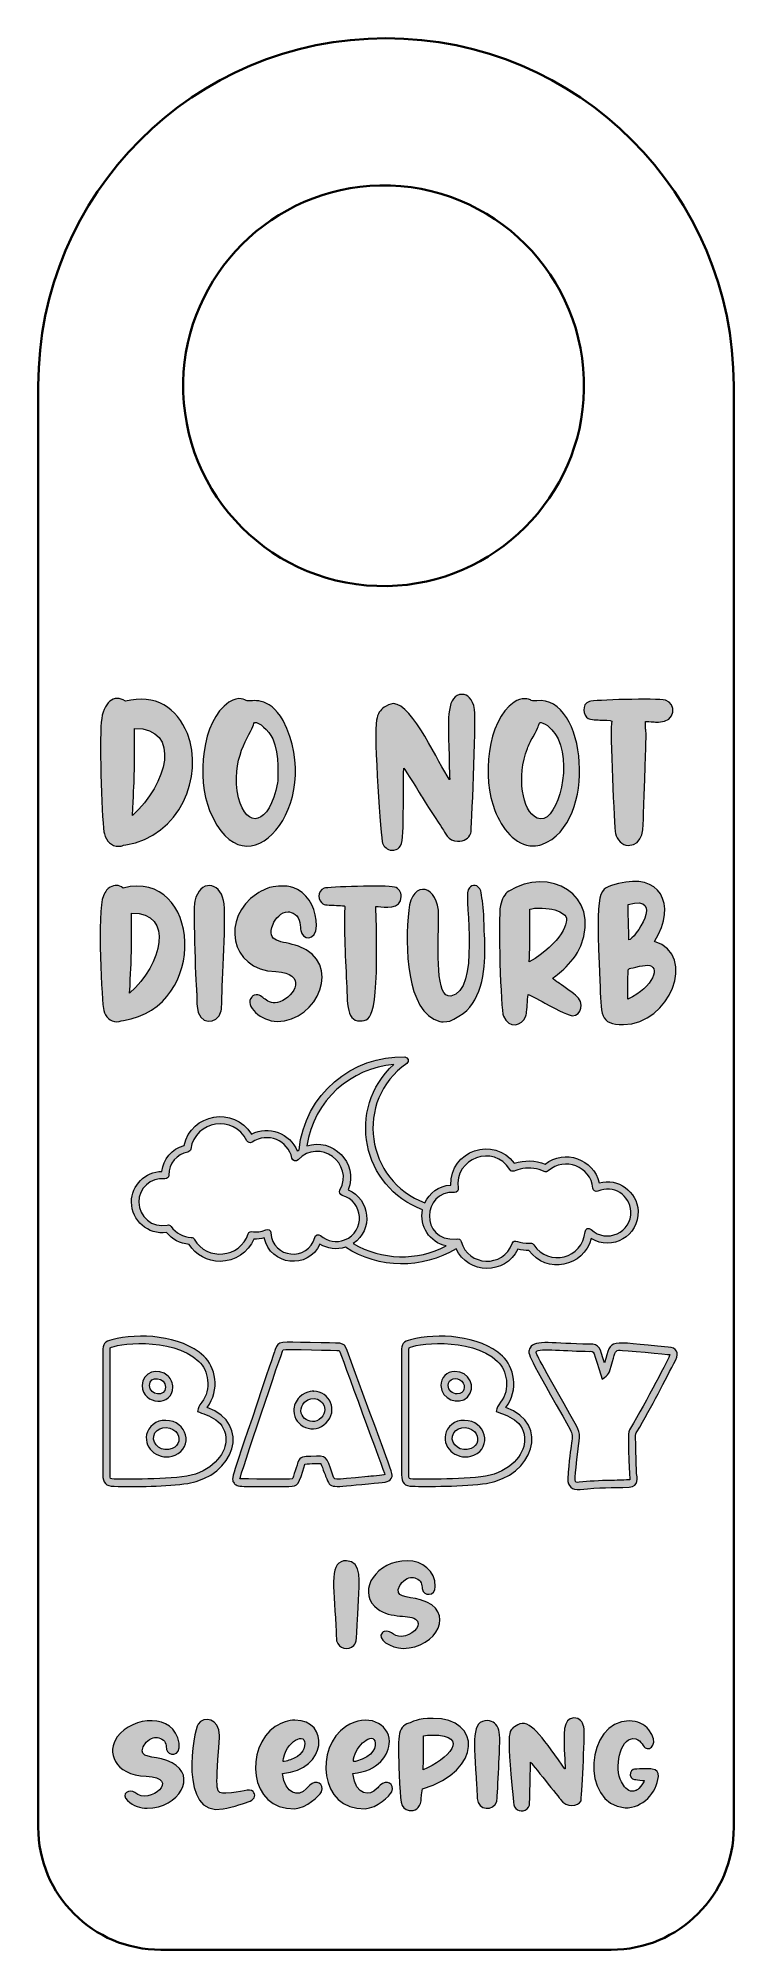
# Model space of a CAD drawing. Header units: inches. Extents: x 36 to 324, y 36 to 828.
import ezdxf

# ---------------------------------------------------------------- set-up
doc = ezdxf.new("R2010")
doc.units = ezdxf.units.IN
doc.header["$MEASUREMENT"] = 0
doc.layers.add('_U+0421_U+043B_U+043E_U+0439 1', color=7, linetype='Continuous')

msp = doc.modelspace()

# ---------------------------------------------------------------- hatches: boundary and pattern name
at = {"layer": '_U+0421_U+043B_U+043E_U+0439 1', "true_color": 0xffffff}
h = msp.add_hatch(color=7, dxfattribs=at)
h.dxf.hatch_style = 2
edge = h.paths.add_edge_path()
edge.add_spline(control_points=[(63.12, 425.2), (62.38, 427.32), (60.26, 466.33), (62.99, 472.68), (63.79, 474.58), (64.71, 475.78), (65.73, 476.27), (67.84, 477.3), (69.1, 477.34), (71.14, 475.9), (103.05, 484.18), (107.37, 426.61), (71.24, 421.03), (69.65, 420.85), (70.25, 420.5), (68.6, 420.5), (65.76, 420.5), (63.92, 422.44), (63.12, 425.2)], knot_values=[0, 0, 0, 0, 1, 1, 1, 2, 2, 2, 3, 3, 3, 4, 4, 4, 5, 5, 5, 6, 6, 6, 6], degree=3, periodic=1)
edge = h.paths.add_edge_path()
edge.add_spline(control_points=[(74.64, 465.55), (74.64, 448.59), (74.7, 449.81), (73.85, 432.3), (87.29, 444.32), (92.53, 465.55), (74.64, 465.55)], knot_values=[0, 0, 0, 0, 1, 1, 1, 2, 2, 2, 2], degree=3, periodic=1)
edge = h.paths.add_edge_path()
edge.add_spline(control_points=[(101.75, 426.93), (101.73, 427.29), (101.63, 432.34), (101.63, 432.34), (101.37, 432.5), (99.98, 466.91), (100.85, 470.46), (102.95, 479.61), (111.09, 478.49), (112.72, 470.7), (114.05, 464.59), (112.01, 436.74), (112.01, 428.99), (112.01, 427.21), (111.9, 425.87), (111.7, 424.99), (110.28, 418.98), (102.14, 418.87), (101.75, 426.93)], knot_values=[0, 0, 0, 0, 1, 1, 1, 2, 2, 2, 3, 3, 3, 4, 4, 4, 5, 5, 5, 6, 6, 6, 6], degree=3, periodic=1)
edge = h.paths.add_edge_path()
edge.add_spline(control_points=[(124.4, 430.75), (124.71, 431.09), (125.04, 431.33), (125.36, 431.47), (127.77, 432.18), (128.7, 430.61), (129.9, 429.82), (131.46, 428.79), (133.31, 427.68), (136.09, 428.79), (142.41, 431.12), (147.46, 440.52), (134.43, 441.29), (114.74, 441.92), (112.09, 464.07), (126.37, 473.39), (129.11, 475.17), (131.42, 476.19), (133.29, 476.42), (135.98, 476.76), (139.38, 477.32), (143.37, 475.28), (148.63, 472.4), (151.2, 466.39), (151.2, 460.27), (151.14, 453.61), (145.08, 454.36), (144.69, 458.37), (144.59, 459.37), (144.61, 463.66), (142.37, 464.99), (141.14, 465.72), (140.16, 466.08), (139.42, 466.08), (136.67, 466.08), (134.08, 463.09), (133.21, 460.89), (130.06, 452.93), (136.69, 454.31), (143.76, 451.75), (162.17, 445.06), (151.97, 420.66), (134.89, 420.66), (128.63, 420.66), (121.01, 427.04), (124.4, 430.75)], knot_values=[0, 0, 0, 0, 1, 1, 1, 2, 2, 2, 3, 3, 3, 4, 4, 4, 5, 5, 5, 6, 6, 6, 7, 7, 7, 8, 8, 8, 9, 9, 9, 10, 10, 10, 11, 11, 11, 12, 12, 12, 13, 13, 13, 14, 14, 14, 15, 15, 15, 15], degree=3, periodic=1)
edge = h.paths.add_edge_path()
edge.add_spline(control_points=[(163.47, 441.12), (162.74, 452.7), (162.61, 467.27), (163.01, 468.27), (163.01, 468.27), (162.98, 468.31), (162.98, 468.31), (162.98, 468.55), (160.95, 468.63), (160.69, 468.64), (157.61, 468.83), (154.92, 468.76), (153.89, 469.34), (151.99, 470.43), (151.26, 474.67), (154.4, 475.86), (155.92, 476.32), (179.94, 477.17), (183.5, 476.31), (185.41, 475.77), (186.3, 474.26), (186.3, 472.39), (186.3, 466.8), (179.12, 468.02), (176.81, 468.19), (176.7, 468.19), (175.9, 468.27), (175.83, 468.19), (175.83, 468.16), (175.84, 467.95), (175.85, 467.55), (177.07, 422.1), (174.02, 420.83), (169.24, 420.83), (163.13, 420.83), (164.1, 429.1), (163.47, 441.12)], knot_values=[0, 0, 0, 0, 1, 1, 1, 2, 2, 2, 3, 3, 3, 4, 4, 4, 5, 5, 5, 6, 6, 6, 7, 7, 7, 8, 8, 8, 9, 9, 9, 10, 10, 10, 11, 11, 11, 12, 12, 12, 12], degree=3, periodic=1)
edge = h.paths.add_edge_path()
edge.add_spline(control_points=[(202.31, 420.58), (188.07, 424.56), (187.93, 451.99), (189.39, 466.7), (190.85, 479.86), (201.94, 477.13), (201.77, 464.47), (201.58, 449.57), (200.45, 430.14), (206.81, 431.14), (219.21, 432.99), (212.39, 471.11), (214.02, 475.1), (214.44, 476.12), (216.3, 478.22), (218.36, 476.19), (219.2, 475.34), (219.39, 474.29), (219.59, 472.99), (220, 470.3), (220.58, 465.3), (220.58, 462.5), (220.58, 455.51), (222.34, 443.9), (218.4, 433.2), (216.53, 427.91), (213.93, 424.7), (208.09, 421.57), (207.09, 421.03), (206.09, 420.46), (203.65, 420.46), (203.15, 420.46), (202.7, 420.5), (202.31, 420.58)], knot_values=[0, 0, 0, 0, 1, 1, 1, 2, 2, 2, 3, 3, 3, 4, 4, 4, 5, 5, 5, 6, 6, 6, 7, 7, 7, 8, 8, 8, 9, 9, 9, 10, 10, 10, 11, 11, 11, 11], degree=3, periodic=1)
edge = h.paths.add_edge_path()
edge.add_spline(control_points=[(228.65, 422.81), (227.5, 425.36), (226.31, 463.46), (227.38, 468.64), (228.01, 471.47), (229.16, 473.47), (230.83, 474.62), (247.3, 485), (269.17, 473.41), (260.68, 451.97), (257.55, 444.25), (248.97, 438.52), (248.97, 438.52), (248.97, 438.21), (251.01, 436.88), (251.27, 436.71), (252.27, 436.04), (257.2, 432.6), (258.46, 431.55), (262.57, 428.31), (260.78, 423.01), (257.29, 423.01), (255.96, 423.01), (252.14, 424.75), (245.81, 428.21), (245.43, 428.42), (239.29, 431.8), (238.86, 431.8), (238.77, 431.69), (238.34, 425.55), (238.32, 425.39), (238.2, 424.33), (238.05, 423.51), (237.86, 422.95), (236.46, 418.69), (230.87, 417.48), (228.65, 422.81)], knot_values=[0, 0, 0, 0, 1, 1, 1, 2, 2, 2, 3, 3, 3, 4, 4, 4, 5, 5, 5, 6, 6, 6, 7, 7, 7, 8, 8, 8, 9, 9, 9, 10, 10, 10, 11, 11, 11, 12, 12, 12, 12], degree=3, periodic=1)
edge = h.paths.add_edge_path()
edge.add_spline(control_points=[(254.09, 464.6), (251.29, 466.9), (248.83, 467.38), (244.66, 467.57), (241.82, 467.72), (240.63, 467.42), (239.57, 467.16), (239.57, 452.66), (239.59, 450.6), (239.35, 445.29), (252.6, 452.97), (256.45, 462.36), (254.09, 464.6)], knot_values=[0, 0, 0, 0, 1, 1, 1, 2, 2, 2, 3, 3, 3, 4, 4, 4, 4], degree=3, periodic=1)
edge = h.paths.add_edge_path()
edge.add_spline(control_points=[(268.53, 437.62), (266.85, 477.3), (267.71, 475.39), (276.3, 477.72), (292.96, 482.35), (300.93, 469.66), (291.2, 453.79), (309.29, 448.07), (297.25, 419.38), (278.38, 419.38), (268.27, 419.38), (269.18, 422.97), (268.53, 437.62)], knot_values=[0, 0, 0, 0, 1, 1, 1, 2, 2, 2, 3, 3, 3, 4, 4, 4, 4], degree=3, periodic=1)
edge = h.paths.add_edge_path()
edge.add_spline(control_points=[(288.33, 443.89), (287.18, 443.89), (285.57, 443.64), (283.51, 443.15), (279.79, 442.29), (280.29, 443.24), (280.21, 439.04), (280.17, 436.75), (280.18, 435.29), (280.18, 429.86), (290.91, 434.78), (293.83, 443.89), (288.33, 443.89)], knot_values=[0, 0, 0, 0, 1, 1, 1, 2, 2, 2, 3, 3, 3, 4, 4, 4, 4], degree=3, periodic=1)
edge = h.paths.add_edge_path()
edge.add_spline(control_points=[(280.28, 469.05), (280.28, 467.96), (280.34, 463.02), (280.57, 454.41), (282.78, 454.41), (295.93, 473.62), (280.28, 469.05)], knot_values=[0, 0, 0, 0, 1, 1, 1, 2, 2, 2, 2], degree=3, periodic=1)
edge = h.paths.add_edge_path()
edge.add_spline(control_points=[(63.39, 498.3), (62.36, 501.25), (61.26, 535.58), (62.08, 544.63), (62.82, 552.81), (67.38, 556.6), (72.09, 553.29), (84.49, 556.51), (93.43, 550.49), (97.77, 539.91), (104.69, 522.26), (94.7, 497.24), (72.2, 493.78), (70.45, 493.58), (71.13, 493.2), (69.33, 493.2), (66.25, 493.2), (64.26, 495.31), (63.39, 498.3)], knot_values=[0, 0, 0, 0, 1, 1, 1, 2, 2, 2, 3, 3, 3, 4, 4, 4, 5, 5, 5, 6, 6, 6, 6], degree=3, periodic=1)
edge = h.paths.add_edge_path()
edge.add_spline(control_points=[(75.88, 542.06), (75.88, 522.59), (75.84, 522.68), (75.03, 506), (89.42, 518.88), (95.53, 542.06), (75.88, 542.06)], knot_values=[0, 0, 0, 0, 1, 1, 1, 2, 2, 2, 2], degree=3, periodic=1)
edge = h.paths.add_edge_path()
edge.add_spline(control_points=[(106.97, 508.01), (101.63, 521.11), (103.51, 545.22), (114.97, 552.93), (119.33, 555.65), (121.54, 553.73), (122.54, 553.49), (124.11, 553.11), (131.53, 555.83), (137.39, 545.32), (155.23, 510.46), (121.81, 471.37), (106.97, 508.01)], knot_values=[0, 0, 0, 0, 1, 1, 1, 2, 2, 2, 3, 3, 3, 4, 4, 4, 4], degree=3, periodic=1)
edge = h.paths.add_edge_path()
edge.add_spline(control_points=[(135.06, 519.51), (135.23, 520.51), (135.97, 531.44), (133.11, 537.76), (131.31, 541.38), (127.29, 544.84), (125.61, 544.5), (125.4, 544.45), (125.21, 543.74), (125.15, 543.53), (123.98, 539.91), (115.23, 529.08), (118.96, 513.29), (122.22, 500.2), (131.65, 501.69), (135.06, 519.51)], knot_values=[0, 0, 0, 0, 1, 1, 1, 2, 2, 2, 3, 3, 3, 4, 4, 4, 5, 5, 5, 5], degree=3, periodic=1)
edge = h.paths.add_edge_path()
edge.add_spline(control_points=[(178.54, 494.5), (178.09, 495.56), (174.8, 539.14), (176.06, 545.5), (176.56, 548.07), (177.63, 549.83), (179.28, 550.78), (180.28, 551.41), (181.58, 552.3), (183.17, 552.3), (190.89, 552.3), (202.14, 526.75), (206.1, 521.07), (206.62, 520.31), (206.32, 519.43), (205.98, 535.1), (205.73, 545.79), (205.04, 556.15), (211.65, 556.15), (213.56, 556.15), (215.95, 554.5), (216.68, 549.93), (217.32, 544.25), (215.35, 499.07), (215.15, 498.66), (214.22, 496.21), (212.32, 495.35), (209.67, 495.35), (205.71, 495.35), (204.28, 498.96), (203.39, 500.49), (203.39, 500.49), (198.16, 508.35), (194.96, 513.56), (194.85, 513.72), (187.62, 525.5), (187.42, 525.5), (187.29, 525.34), (187.28, 522.85), (187.28, 522.64), (186.92, 496.21), (188.18, 491.55), (182.29, 491.55), (180.63, 491.55), (179.14, 493.09), (178.54, 494.5)], knot_values=[0, 0, 0, 0, 1, 1, 1, 2, 2, 2, 3, 3, 3, 4, 4, 4, 5, 5, 5, 6, 6, 6, 7, 7, 7, 8, 8, 8, 9, 9, 9, 10, 10, 10, 11, 11, 11, 12, 12, 12, 13, 13, 13, 14, 14, 14, 15, 15, 15, 15], degree=3, periodic=1)
edge = h.paths.add_edge_path()
edge.add_spline(control_points=[(225.1, 508.01), (219.71, 521.22), (221.69, 545.26), (233.1, 552.93), (234.63, 553.88), (236.08, 554.36), (237.45, 554.36), (240.35, 554.36), (239.11, 553.26), (242.4, 553.47), (263.02, 556.21), (268.15, 502.71), (244.53, 493.92), (243.26, 493.48), (242.47, 493.34), (240.95, 493.34), (233.23, 493.34), (228.02, 500.82), (225.1, 508.01)], knot_values=[0, 0, 0, 0, 1, 1, 1, 2, 2, 2, 3, 3, 3, 4, 4, 4, 5, 5, 5, 6, 6, 6, 6], degree=3, periodic=1)
edge = h.paths.add_edge_path()
edge.add_spline(control_points=[(251.25, 537.76), (250.42, 539.43), (248.18, 542.18), (246.93, 543.18), (245.62, 544.16), (244.06, 544.56), (243.75, 544.5), (243.68, 544.48), (243.61, 544.4), (243.54, 544.25), (243.06, 543.25), (243.5, 543.16), (240.88, 538.52), (239.89, 536.82), (239.11, 535.23), (238.55, 533.74), (234.1, 522.01), (236.23, 507.96), (242.62, 504.88), (250.07, 501.4), (257.33, 524.26), (251.25, 537.76)], knot_values=[0, 0, 0, 0, 1, 1, 1, 2, 2, 2, 3, 3, 3, 4, 4, 4, 5, 5, 5, 6, 6, 6, 7, 7, 7, 7], degree=3, periodic=1)
edge = h.paths.add_edge_path()
edge.add_spline(control_points=[(275.05, 498.53), (274.59, 500.34), (272.54, 542.44), (273.54, 545.01), (273.54, 545.01), (273.51, 545.06), (273.51, 545.06), (273.51, 545.38), (269.51, 545.49), (269.19, 545.5), (267.72, 545.56), (264.66, 545.6), (263.66, 546.17), (261.63, 547.33), (260.78, 551.94), (264.21, 553.24), (265.85, 553.74), (291.9, 554.67), (295.76, 553.73), (300.18, 552.47), (300.4, 544.65), (292.79, 544.65), (292.08, 544.65), (291.24, 544.7), (290.28, 544.79), (290.12, 544.8), (287.54, 545.04), (287.45, 544.92), (287.45, 535.65), (288.37, 552.04), (286.67, 506.58), (286.49, 501.08), (286.87, 493.56), (280.3, 493.56), (277.6, 493.56), (275.7, 495.93), (275.05, 498.53)], knot_values=[0, 0, 0, 0, 1, 1, 1, 2, 2, 2, 3, 3, 3, 4, 4, 4, 5, 5, 5, 6, 6, 6, 7, 7, 7, 8, 8, 8, 9, 9, 9, 10, 10, 10, 11, 11, 11, 12, 12, 12, 12], degree=3, periodic=1)
edge = h.paths.add_edge_path()
edge.add_spline(control_points=[(67.39, 228.04), (64.01, 228.12), (62.75, 229.42), (62.75, 232.83), (62.74, 249.84), (62.74, 266.84), (62.75, 283.85), (62.75, 287.1), (63.42, 287.98), (66.5, 288.77), (77.56, 291.62), (94.9, 290.78), (104.55, 281.98), (109.15, 277.78), (111.62, 267.9), (105.88, 260.73), (124.65, 253.84), (117.12, 232.32), (97.98, 229.25), (89.52, 227.89), (75.95, 227.82), (67.39, 228.04)], knot_values=[0, 0, 0, 0, 1, 1, 1, 2, 2, 2, 3, 3, 3, 4, 4, 4, 5, 5, 5, 6, 6, 6, 7, 7, 7, 7], degree=3, periodic=1)
edge = h.paths.add_edge_path()
edge.add_spline(control_points=[(65.84, 285.39), (65.69, 285.07), (65.75, 233.18), (65.75, 232.83), (65.75, 231.08), (65.75, 231.08), (67.46, 231.04), (68.46, 231.01), (87.45, 230.6), (97.5, 232.21), (107.69, 233.85), (113.39, 241.31), (113.68, 246.52), (113.68, 246.52), (113.68, 246.52), (113.68, 246.52), (114.17, 255.47), (106.1, 257.4), (101.92, 259.02), (102.43, 260.86), (102.43, 261.23), (103.72, 262.82), (107.95, 268.04), (106.34, 276.28), (102.53, 279.76), (90.84, 290.44), (67.51, 286.89), (65.84, 285.39)], knot_values=[0, 0, 0, 0, 1, 1, 1, 2, 2, 2, 3, 3, 3, 4, 4, 4, 5, 5, 5, 6, 6, 6, 7, 7, 7, 8, 8, 8, 9, 9, 9, 9], degree=3, periodic=1)
edge = h.paths.add_edge_path()
edge.add_spline(control_points=[(80.87, 249.44), (81.52, 252.59), (84.66, 255.64), (88.78, 255.35), (97.76, 255.33), (100.39, 244.12), (92.65, 240.9), (86.3, 238.25), (79.66, 243.5), (80.87, 249.44)], knot_values=[0, 0, 0, 0, 1, 1, 1, 2, 2, 2, 3, 3, 3, 3], degree=3, periodic=1)
edge = h.paths.add_edge_path()
edge.add_spline(control_points=[(83.81, 248.84), (83.07, 245.23), (87.4, 241.96), (91.5, 243.67), (94.47, 244.91), (95.16, 248.36), (92.91, 250.67), (92.91, 250.67), (92.91, 250.67), (92.91, 250.67), (90.15, 253.48), (84.61, 252.75), (83.81, 248.84)], knot_values=[0, 0, 0, 0, 1, 1, 1, 2, 2, 2, 3, 3, 3, 4, 4, 4, 4], degree=3, periodic=1)
edge = h.paths.add_edge_path()
edge.add_spline(control_points=[(79.04, 269.74), (78.92, 275.41), (85.78, 277.58), (89.75, 273.67), (91.02, 272.42), (91.72, 270.79), (91.72, 269.08), (91.73, 261.09), (79.23, 261.49), (79.04, 269.74)], knot_values=[0, 0, 0, 0, 1, 1, 1, 2, 2, 2, 3, 3, 3, 3], degree=3, periodic=1)
edge = h.paths.add_edge_path()
edge.add_spline(control_points=[(82.04, 269.8), (82.14, 265.57), (88.72, 265.01), (88.72, 269.07), (88.72, 273.25), (81.95, 274.08), (82.04, 269.8)], knot_values=[0, 0, 0, 0, 1, 1, 1, 2, 2, 2, 2], degree=3, periodic=1)
edge = h.paths.add_edge_path()
edge.add_spline(control_points=[(155.09, 231.99), (155.09, 232), (152.99, 237.51), (152.99, 237.51), (152.99, 237.51), (148.44, 237.51), (146.47, 237.26), (146.45, 237.22), (146.43, 237.15), (146.4, 237.06), (143.84, 228.7), (143.81, 227.98), (139.74, 227.97), (119.35, 227.93), (118.4, 227.54), (117.06, 229.39), (115.66, 231.35), (115.89, 230.42), (128.79, 268.81), (133.82, 283.81), (133.64, 283.31), (134.14, 284.71), (135.46, 288.4), (136.49, 287.88), (148.59, 287.54), (162.27, 287.17), (162.46, 288.25), (163.89, 284.34), (183.86, 229.81), (183.18, 233), (182.11, 231.26), (181.1, 229.62), (179.54, 229.71), (172.79, 229.09), (157.15, 227.63), (157.1, 226.72), (155.09, 231.99)], knot_values=[0, 0, 0, 0, 1, 1, 1, 2, 2, 2, 3, 3, 3, 4, 4, 4, 5, 5, 5, 6, 6, 6, 7, 7, 7, 8, 8, 8, 9, 9, 9, 10, 10, 10, 11, 11, 11, 12, 12, 12, 12], degree=3, periodic=1)
edge = h.paths.add_edge_path()
edge.add_spline(control_points=[(157.9, 233.06), (158.95, 230.29), (156.69, 230.6), (172.51, 232.08), (172.97, 232.12), (179.11, 232.66), (179.53, 232.85), (179.53, 232.93), (160.89, 283.93), (160.65, 284.32), (160.41, 284.37), (137.79, 284.85), (137.4, 284.63), (137.08, 284.36), (119.36, 231.72), (119.51, 231.12), (120.27, 231.2), (140.41, 230.68), (141.21, 231.08), (141.44, 231.34), (143.43, 237.61), (143.53, 237.93), (144.34, 240.6), (146.14, 240.21), (148.85, 240.4), (156.01, 240.9), (155.02, 240.6), (157.9, 233.06)], knot_values=[0, 0, 0, 0, 1, 1, 1, 2, 2, 2, 3, 3, 3, 4, 4, 4, 5, 5, 5, 6, 6, 6, 7, 7, 7, 8, 8, 8, 9, 9, 9, 9], degree=3, periodic=1)
edge = h.paths.add_edge_path()
edge.add_spline(control_points=[(146.37, 237.25), (146.37, 237.25), (146.37, 237.25), (146.37, 237.25), (146.37, 237.25), (146.37, 237.25), (146.37, 237.25)], knot_values=[0, 0, 0, 0, 1, 1, 1, 2, 2, 2, 2], degree=3, periodic=1)
edge = h.paths.add_edge_path()
edge.add_spline(control_points=[(141.85, 259.32), (141.83, 261.42), (142.66, 263.42), (144.19, 264.97), (147.09, 267.88), (151.01, 267.41), (150.01, 267.41), (156.74, 267.39), (160.28, 259.3), (155.26, 254.27), (150.26, 249.26), (141.9, 252.55), (141.85, 259.32)], knot_values=[0, 0, 0, 0, 1, 1, 1, 2, 2, 2, 3, 3, 3, 4, 4, 4, 4], degree=3, periodic=1)
edge = h.paths.add_edge_path()
edge.add_spline(control_points=[(146.32, 262.85), (141.65, 258.15), (148.67, 251.91), (153.14, 256.39), (154.1, 257.36), (154.63, 258.61), (154.62, 259.91), (154.62, 259.91), (154.62, 259.91), (154.62, 259.91), (154.6, 264.09), (149.43, 265.98), (146.32, 262.85)], knot_values=[0, 0, 0, 0, 1, 1, 1, 2, 2, 2, 3, 3, 3, 4, 4, 4, 4], degree=3, periodic=1)
edge = h.paths.add_edge_path()
edge.add_spline(control_points=[(191.09, 228.04), (187.71, 228.12), (186.45, 229.42), (186.45, 232.83), (186.44, 249.84), (186.45, 266.84), (186.45, 283.85), (186.45, 287.1), (187.12, 287.98), (190.2, 288.77), (201.26, 291.62), (218.61, 290.79), (228.25, 281.98), (232.85, 277.78), (235.32, 267.9), (229.58, 260.73), (248.35, 253.84), (240.82, 232.32), (221.68, 229.25), (212.78, 227.82), (195.9, 227.92), (191.09, 228.04)], knot_values=[0, 0, 0, 0, 1, 1, 1, 2, 2, 2, 3, 3, 3, 4, 4, 4, 5, 5, 5, 6, 6, 6, 7, 7, 7, 7], degree=3, periodic=1)
edge = h.paths.add_edge_path()
edge.add_spline(control_points=[(189.54, 285.39), (189.39, 285.07), (189.45, 233.18), (189.45, 232.83), (189.45, 231.08), (189.45, 231.08), (191.17, 231.04), (192.17, 231.01), (211.16, 230.6), (221.21, 232.21), (231.39, 233.85), (237.1, 241.31), (237.38, 246.52), (237.38, 246.52), (237.38, 246.52), (237.38, 246.52), (237.87, 255.47), (229.81, 257.4), (225.63, 259.02), (226.13, 260.86), (226.13, 261.23), (227.42, 262.82), (231.65, 268.04), (230.04, 276.28), (226.23, 279.76), (214.54, 290.44), (191.21, 286.89), (189.54, 285.39)], knot_values=[0, 0, 0, 0, 1, 1, 1, 2, 2, 2, 3, 3, 3, 4, 4, 4, 5, 5, 5, 6, 6, 6, 7, 7, 7, 8, 8, 8, 9, 9, 9, 9], degree=3, periodic=1)
edge = h.paths.add_edge_path()
edge.add_spline(control_points=[(204.58, 249.44), (205.22, 252.59), (208.36, 255.64), (212.48, 255.35), (221.32, 255.33), (224.21, 244.18), (216.35, 240.9), (210.08, 238.28), (203.35, 243.43), (204.58, 249.44)], knot_values=[0, 0, 0, 0, 1, 1, 1, 2, 2, 2, 3, 3, 3, 3], degree=3, periodic=1)
edge = h.paths.add_edge_path()
edge.add_spline(control_points=[(207.52, 248.84), (206.77, 245.23), (211.1, 241.96), (215.2, 243.67), (218.17, 244.91), (218.86, 248.36), (216.61, 250.67), (216.61, 250.67), (216.61, 250.67), (216.61, 250.67), (213.87, 253.48), (208.32, 252.76), (207.52, 248.84)], knot_values=[0, 0, 0, 0, 1, 1, 1, 2, 2, 2, 3, 3, 3, 4, 4, 4, 4], degree=3, periodic=1)
edge = h.paths.add_edge_path()
edge.add_spline(control_points=[(202.75, 269.74), (202.68, 273.05), (205.15, 275.59), (208.55, 275.65), (214.37, 275.73), (217.61, 268.83), (213.79, 265.01), (210.05, 261.28), (202.87, 264.06), (202.75, 269.74)], knot_values=[0, 0, 0, 0, 1, 1, 1, 2, 2, 2, 3, 3, 3, 3], degree=3, periodic=1)
edge = h.paths.add_edge_path()
edge.add_spline(control_points=[(205.75, 269.8), (205.79, 267.9), (207.51, 266.31), (209.49, 266.31), (212.52, 266.31), (213.33, 269.59), (211.35, 271.53), (209.32, 273.53), (205.68, 272.78), (205.75, 269.8)], knot_values=[0, 0, 0, 0, 1, 1, 1, 2, 2, 2, 3, 3, 3, 3], degree=3, periodic=1)
edge = h.paths.add_edge_path()
edge.add_spline(control_points=[(255.27, 231.03), (256.16, 246.98), (258.29, 247.97), (256.27, 251.59), (238.91, 282.55), (238.17, 282.81), (239.67, 285.42), (241.75, 289.04), (249.43, 287.04), (264.13, 286.94), (268.69, 286.91), (268.48, 285.43), (270.48, 279.16), (273.6, 289.69), (271.32, 287.91), (296.9, 285.74), (300.27, 285.46), (301.4, 283.31), (299.96, 280.46), (299.96, 280.46), (299.96, 280.46), (299.96, 280.46), (295.76, 272.14), (290.14, 261.23), (283.88, 250.59), (283.12, 249.31), (283.27, 250.37), (283.78, 233.35), (283.82, 231.92), (285.17, 227.95), (280.66, 227.71), (273.35, 227.32), (268.82, 227.62), (260.38, 226.74), (256.96, 226.37), (255.12, 228.18), (255.27, 231.03)], knot_values=[0, 0, 0, 0, 1, 1, 1, 2, 2, 2, 3, 3, 3, 4, 4, 4, 5, 5, 5, 6, 6, 6, 7, 7, 7, 8, 8, 8, 9, 9, 9, 10, 10, 10, 11, 11, 11, 12, 12, 12, 12], degree=3, periodic=1)
edge = h.paths.add_edge_path()
edge.add_spline(control_points=[(242.27, 283.92), (241.78, 283.06), (243.54, 280.44), (258.89, 253.05), (260.82, 249.61), (260.08, 248.5), (259.07, 239.11), (258.05, 229.62), (257.72, 229.47), (260.05, 229.72), (263.64, 230.09), (268.6, 230.4), (273.18, 230.47), (273.87, 230.48), (280.34, 230.61), (281.01, 230.77), (281.02, 230.94), (280.8, 232.73), (280.78, 233.26), (280.27, 250.24), (280, 249.92), (281.29, 252.11), (287.6, 262.82), (297.4, 281.57), (297.57, 282.57), (297.16, 282.74), (277.4, 284.38), (276.96, 284.42), (274.99, 284.61), (274.93, 283.75), (273.76, 279.7), (272.08, 273.84), (272.59, 274.78), (269.5, 272.37), (265.49, 284.96), (266.4, 283.92), (264.11, 283.94), (255.35, 284), (243.06, 285.3), (242.27, 283.92)], knot_values=[0, 0, 0, 0, 1, 1, 1, 2, 2, 2, 3, 3, 3, 4, 4, 4, 5, 5, 5, 6, 6, 6, 7, 7, 7, 8, 8, 8, 9, 9, 9, 10, 10, 10, 11, 11, 11, 12, 12, 12, 13, 13, 13, 13], degree=3, periodic=1)
edge = h.paths.add_edge_path()
edge.add_spline(control_points=[(159.56, 163.99), (159.43, 164.62), (159.38, 167.85), (159.38, 168.42), (159.34, 168.43), (159.29, 169.09), (159.22, 170.38), (158.26, 187.62), (156.51, 197.2), (163.7, 197.2), (170.16, 197.2), (168.97, 187.86), (168.55, 180.87), (167.78, 163), (168.01, 163.47), (166.66, 162.12), (164.33, 159.89), (160.45, 160.69), (159.56, 163.99)], knot_values=[0, 0, 0, 0, 1, 1, 1, 2, 2, 2, 3, 3, 3, 4, 4, 4, 5, 5, 5, 6, 6, 6, 6], degree=3, periodic=1)
edge = h.paths.add_edge_path()
edge.add_spline(control_points=[(178.49, 167.39), (178.75, 167.61), (179.01, 167.77), (179.28, 167.86), (182.57, 168.62), (183.42, 164.66), (188.06, 166.12), (191.69, 167.18), (195.29, 170.76), (192.17, 172.98), (188.99, 175.18), (180.75, 172.79), (175.22, 178.35), (168.51, 185.11), (175.85, 197.15), (188.86, 197.15), (195.07, 197.15), (200.41, 193.12), (200.41, 186.48), (200.37, 182.16), (195.41, 182.65), (195.09, 185.25), (194.96, 186.25), (194.96, 188.71), (193.19, 189.53), (191.41, 190.37), (190.09, 190.62), (188.08, 189.39), (186.93, 188.59), (186.13, 187.75), (185.7, 186.88), (183.12, 181.73), (188.6, 182.61), (194.33, 180.97), (209.42, 176.64), (201.02, 160.87), (187.07, 160.87), (182.07, 160.87), (175.7, 164.97), (178.49, 167.39)], knot_values=[0, 0, 0, 0, 1, 1, 1, 2, 2, 2, 3, 3, 3, 4, 4, 4, 5, 5, 5, 6, 6, 6, 7, 7, 7, 8, 8, 8, 9, 9, 9, 10, 10, 10, 11, 11, 11, 12, 12, 12, 13, 13, 13, 13], degree=3, periodic=1)
edge = h.paths.add_edge_path()
edge.add_spline(control_points=[(72.97, 97.79), (69.76, 100.64), (74.13, 102.84), (76.04, 101.15), (82.18, 95.62), (95.43, 107.27), (80.74, 107.96), (67.17, 108.3), (64.27, 118.21), (68.71, 124.2), (75.1, 132.73), (92.2, 134.44), (94.31, 121.6), (95.28, 115.66), (89.47, 116.28), (89.13, 119), (89, 120), (89, 122.46), (87.24, 123.28), (85.45, 124.12), (84.13, 124.37), (82.13, 123.14), (79.97, 121.65), (79.08, 119.75), (79.08, 118.49), (79.08, 115.09), (85.62, 116.44), (91.39, 113.5), (101.94, 108.19), (94.26, 94.62), (81.11, 94.62), (78.18, 94.62), (75.54, 95.49), (72.97, 97.79)], knot_values=[0, 0, 0, 0, 1, 1, 1, 2, 2, 2, 3, 3, 3, 4, 4, 4, 5, 5, 5, 6, 6, 6, 7, 7, 7, 8, 8, 8, 9, 9, 9, 10, 10, 10, 11, 11, 11, 11], degree=3, periodic=1)
edge = h.paths.add_edge_path()
edge.add_spline(control_points=[(102.18, 129.54), (104.52, 132.98), (111.06, 131.97), (111.06, 124.71), (111.06, 123.79), (111, 122.9), (110.92, 121.79), (109.36, 100.49), (109.53, 100.89), (113.63, 100.89), (120.29, 100.89), (123.45, 103.31), (125.03, 101.51), (125.97, 100.46), (126.06, 98.6), (123.7, 97.57), (122.13, 96.88), (116.66, 95.18), (112.56, 94.35), (93.82, 90.95), (100.32, 126.9), (102.18, 129.54)], knot_values=[0, 0, 0, 0, 1, 1, 1, 2, 2, 2, 3, 3, 3, 4, 4, 4, 5, 5, 5, 6, 6, 6, 7, 7, 7, 7], degree=3, periodic=1)
edge = h.paths.add_edge_path()
edge.add_spline(control_points=[(134.17, 128.45), (136.84, 130.24), (139.55, 131.14), (142.31, 131.14), (156.76, 131.14), (155.77, 110.63), (137.16, 109.08), (138.24, 100.47), (143.71, 99.04), (146.96, 102.67), (147.6, 103.33), (148.08, 103.83), (148.42, 104.17), (151.01, 106.76), (154.6, 104.74), (153.25, 101.45), (152.34, 99.73), (147.05, 94.65), (142.19, 94.46), (123.06, 93.61), (121.39, 120.29), (134.17, 128.45)], knot_values=[0, 0, 0, 0, 1, 1, 1, 2, 2, 2, 3, 3, 3, 4, 4, 4, 5, 5, 5, 6, 6, 6, 7, 7, 7, 7], degree=3, periodic=1)
edge = h.paths.add_edge_path()
edge.add_spline(control_points=[(143.3, 116.09), (144.72, 117.23), (145.6, 118.26), (145.93, 119.19), (148.59, 126.66), (139.39, 123.92), (137.59, 115.27), (137.24, 113.83), (137.16, 113.77), (138.61, 114.16), (140.08, 114.55), (142.09, 115.19), (143.3, 116.09)], knot_values=[0, 0, 0, 0, 1, 1, 1, 2, 2, 2, 3, 3, 3, 4, 4, 4, 4], degree=3, periodic=1)
edge = h.paths.add_edge_path()
edge.add_spline(control_points=[(163.33, 128.45), (172.21, 134.42), (181.42, 129.62), (181.42, 122.31), (181.42, 116.82), (176.82, 109.95), (166.32, 109.08), (167.53, 99.39), (173.45, 99.68), (176.11, 102.67), (176.75, 103.33), (177.24, 103.83), (177.58, 104.17), (180.18, 106.78), (183.75, 104.74), (182.41, 101.45), (181.54, 99.82), (176.28, 94.65), (171.35, 94.46), (152.19, 93.61), (150.57, 120.3), (163.33, 128.45)], knot_values=[0, 0, 0, 0, 1, 1, 1, 2, 2, 2, 3, 3, 3, 4, 4, 4, 5, 5, 5, 6, 6, 6, 7, 7, 7, 7], degree=3, periodic=1)
edge = h.paths.add_edge_path()
edge.add_spline(control_points=[(175.36, 122.52), (173.62, 126.4), (166.53, 119.19), (166.53, 114.15), (166.53, 113.78), (167.41, 114.06), (167.77, 114.16), (174.93, 116.08), (176.23, 120.36), (175.36, 122.52)], knot_values=[0, 0, 0, 0, 1, 1, 1, 2, 2, 2, 3, 3, 3, 3], degree=3, periodic=1)
edge = h.paths.add_edge_path()
edge.add_spline(control_points=[(189.6, 93.73), (185.78, 94.57), (186.01, 97.12), (185.49, 108.64), (184.76, 124.37), (184.66, 128.28), (189.5, 129.9), (190.58, 130.26), (193.01, 131.88), (199.48, 131.88), (219.47, 131.88), (220.2, 110.39), (195.13, 102.64), (194.96, 102.47), (194.53, 97.88), (194.5, 97.64), (194.08, 94.67), (191.88, 93.34), (189.6, 93.73)], knot_values=[0, 0, 0, 0, 1, 1, 1, 2, 2, 2, 3, 3, 3, 4, 4, 4, 5, 5, 5, 6, 6, 6, 6], degree=3, periodic=1)
edge = h.paths.add_edge_path()
edge.add_spline(control_points=[(199.02, 124.97), (197.8, 124.97), (196.68, 124.88), (195.53, 124.65), (195.53, 117.75), (195.56, 114.26), (195.34, 110.53), (205.5, 114.76), (215.67, 124.97), (199.02, 124.97)], knot_values=[0, 0, 0, 0, 1, 1, 1, 2, 2, 2, 3, 3, 3, 3], degree=3, periodic=1)
edge = h.paths.add_edge_path()
edge.add_spline(control_points=[(217.75, 98.67), (217.74, 98.73), (217.65, 102.17), (217.65, 102.17), (217.62, 102.18), (217.57, 102.84), (217.49, 104.13), (216.44, 123.18), (215.12, 130.95), (222.16, 130.95), (224.22, 130.85), (226.08, 129.41), (226.73, 126.98), (226.98, 126.07), (227.1, 124.44), (227.1, 122.09), (227.1, 119.79), (226.13, 98.24), (225.89, 97.42), (224.72, 93.5), (218.05, 93.49), (217.75, 98.67)], knot_values=[0, 0, 0, 0, 1, 1, 1, 2, 2, 2, 3, 3, 3, 4, 4, 4, 5, 5, 5, 6, 6, 6, 7, 7, 7, 7], degree=3, periodic=1)
edge = h.paths.add_edge_path()
edge.add_spline(control_points=[(233.71, 94.57), (232.71, 95.57), (232.88, 96.14), (232.63, 98.94), (229.83, 128.89), (230.62, 126.57), (234.53, 129.25), (239.57, 131.75), (244.24, 124.76), (252.96, 112.49), (254.71, 110.03), (254.2, 110.21), (254, 114.96), (253.51, 126.37), (253.12, 131.72), (257.83, 132.05), (260.16, 132.05), (261.48, 130.49), (261.91, 128.34), (262.47, 124.42), (260.94, 98.06), (260.76, 97.77), (259.59, 95.34), (254.54, 94.65), (252.31, 98.27), (252.18, 98.46), (239.85, 113.77), (239.85, 113.77), (239.8, 113.73), (239.58, 96.25), (239.42, 95.93), (238.54, 93.29), (235.35, 92.78), (233.71, 94.57)], knot_values=[0, 0, 0, 0, 1, 1, 1, 2, 2, 2, 3, 3, 3, 4, 4, 4, 5, 5, 5, 6, 6, 6, 7, 7, 7, 8, 8, 8, 9, 9, 9, 10, 10, 10, 11, 11, 11, 11], degree=3, periodic=1)
edge = h.paths.add_edge_path()
edge.add_spline(control_points=[(280.65, 130.82), (284.12, 130.82), (286.86, 129.59), (288.87, 127.14), (293.23, 121.6), (289.43, 118.23), (287.35, 119.67), (286.01, 120.56), (285.69, 123.51), (282.26, 123.47), (276.85, 123.4), (274.45, 111.32), (277.5, 105.53), (278.42, 103.73), (280.03, 101.66), (281.96, 101.66), (282.25, 101.66), (283.06, 101.87), (283.29, 101.94), (283.79, 102.09), (284.09, 102.22), (284.75, 102.82), (285.93, 103.9), (286.87, 105.77), (286.87, 106.09), (286.85, 106.09), (286.65, 106.12), (286.28, 106.17), (282.78, 106.67), (282.32, 106.42), (281.55, 107.44), (280.62, 108.65), (281.3, 110.25), (282.4, 110.65), (283.35, 111.01), (289.14, 111.11), (290.23, 110.89), (292.03, 110.55), (293.02, 109.66), (292.79, 107.85), (292.26, 100.97), (286.11, 94.75), (279.02, 94.75), (260.15, 96.45), (262.82, 130.82), (280.65, 130.82)], knot_values=[0, 0, 0, 0, 1, 1, 1, 2, 2, 2, 3, 3, 3, 4, 4, 4, 5, 5, 5, 6, 6, 6, 7, 7, 7, 8, 8, 8, 9, 9, 9, 10, 10, 10, 11, 11, 11, 12, 12, 12, 13, 13, 13, 14, 14, 14, 15, 15, 15, 15], degree=3, periodic=1)
edge = h.paths.add_edge_path()
edge.add_spline(control_points=[(268.33, 353.73), (265.92, 363.69), (253.96, 367.85), (245.91, 361.53), (241.86, 363.14), (237.35, 363.28), (233.14, 361.85), (224.76, 373.38), (206.37, 367.1), (206.81, 352.82), (201.71, 352.55), (197.94, 349.47), (196.12, 345.49), (171.68, 354.43), (166.57, 387.76), (188.57, 403.21), (189.75, 404.04), (189.19, 405.9), (187.75, 405.94), (166.09, 406.53), (146.36, 390.51), (143.98, 367.45), (143.74, 367.29), (143.5, 367.14), (143.26, 366.96), (140.23, 374.26), (131.5, 377.69), (124.26, 373.95), (117, 385.68), (99.31, 382.47), (96.38, 369.24), (91.31, 367.85), (87.77, 363.53), (87.17, 358.49), (80.23, 358.41), (74.61, 352.73), (74.61, 345.78), (74.61, 338.05), (81.5, 332.07), (89.14, 333.19), (91.47, 330.35), (94.78, 328.58), (98.45, 328.22), (101.25, 323.88), (106.09, 321.22), (111.28, 321.22), (117.43, 321.22), (122.92, 324.9), (125.31, 330.49), (126.75, 330.38), (128.21, 330.52), (129.61, 330.91), (132.01, 319.38), (147.81, 317.7), (152.66, 328.37), (155.72, 326.47), (159.58, 325.9), (163.25, 327.1), (177.13, 318.08), (194.92, 317.84), (209.02, 326.47), (213.99, 315.66), (229.39, 315.5), (234.56, 326.29), (236.16, 325.89), (237.64, 325.73), (239.15, 325.73), (246.41, 315.85), (261.92, 318.84), (264.97, 330.67), (273.54, 325.3), (284.85, 331.79), (284.38, 342.05), (284, 350.29), (276.03, 355.9), (268.33, 353.73)], knot_values=[0, 0, 0, 0, 1, 1, 1, 2, 2, 2, 3, 3, 3, 4, 4, 4, 5, 5, 5, 6, 6, 6, 7, 7, 7, 8, 8, 8, 9, 9, 9, 10, 10, 10, 11, 11, 11, 12, 12, 12, 13, 13, 13, 14, 14, 14, 15, 15, 15, 16, 16, 16, 17, 17, 17, 18, 18, 18, 19, 19, 19, 20, 20, 20, 21, 21, 21, 22, 22, 22, 23, 23, 23, 24, 24, 24, 25, 25, 25, 25], degree=3, periodic=1)
edge = h.paths.add_edge_path()
edge.add_spline(control_points=[(152.91, 331.91), (152.07, 332.66), (150.74, 332.24), (150.47, 331.16), (147.87, 320.96), (132.83, 322.46), (132.36, 333.02), (132.32, 334.07), (131.22, 334.75), (130.25, 334.32), (125.72, 332.28), (123.64, 334.81), (122.91, 332.62), (119.56, 322.55), (105.88, 321.22), (100.63, 330.41), (100.37, 330.86), (99.9, 331.15), (99.38, 331.17), (96, 331.29), (92.95, 332.94), (91, 335.7), (90.65, 336.19), (90.04, 336.42), (89.45, 336.29), (83.2, 334.9), (77.61, 339.72), (77.61, 345.77), (77.61, 351.45), (82.53, 356.07), (88.41, 355.43), (89.31, 355.34), (90.08, 356.03), (90.08, 356.93), (90.05, 361.78), (93.45, 365.67), (97.96, 366.52), (98.58, 366.64), (99.06, 367.14), (99.16, 367.77), (100.93, 379.6), (117.11, 382.16), (122.34, 371.22), (122.73, 370.39), (123.77, 370.11), (124.53, 370.62), (130.92, 374.95), (139.5, 371.28), (141.06, 363.97), (141.31, 362.77), (142.81, 362.38), (143.63, 363.26), (152.22, 372.57), (167.06, 361.75), (160.93, 350.74), (160.46, 349.89), (160.91, 348.82), (161.85, 348.56), (170.72, 346.19), (171.69, 333.61), (162.88, 330.14), (159.53, 328.83), (155.68, 329.45), (152.91, 331.91)], knot_values=[0, 0, 0, 0, 1, 1, 1, 2, 2, 2, 3, 3, 3, 4, 4, 4, 5, 5, 5, 6, 6, 6, 7, 7, 7, 8, 8, 8, 9, 9, 9, 10, 10, 10, 11, 11, 11, 12, 12, 12, 13, 13, 13, 14, 14, 14, 15, 15, 15, 16, 16, 16, 17, 17, 17, 18, 18, 18, 19, 19, 19, 20, 20, 20, 21, 21, 21, 21], degree=3, periodic=1)
edge = h.paths.add_edge_path()
edge.add_spline(control_points=[(166.43, 328.63), (174.85, 334.27), (173.49, 346.96), (164.31, 350.88), (168.83, 362.21), (157.66, 372.64), (147.19, 369.05), (150.06, 388.03), (165.64, 401.35), (183.28, 402.82), (163.27, 384.63), (170.05, 351.81), (195.14, 342.63), (193.73, 335.78), (198.05, 329.12), (204.98, 327.6), (192.83, 321.31), (178.27, 321.68), (166.43, 328.63)], knot_values=[0, 0, 0, 0, 1, 1, 1, 2, 2, 2, 3, 3, 3, 4, 4, 4, 5, 5, 5, 6, 6, 6, 6], degree=3, periodic=1)
edge = h.paths.add_edge_path()
edge.add_spline(control_points=[(264.95, 334.48), (264.03, 335.37), (262.5, 334.78), (262.41, 333.51), (261.61, 322.43), (247.19, 318.8), (241.18, 328.07), (240.89, 328.52), (240.38, 328.79), (239.84, 328.75), (234.8, 328.49), (233.09, 330.83), (232.29, 328.62), (228.58, 318.38), (213.99, 319.1), (211.13, 329.42), (210.86, 330.39), (210.09, 330.63), (209.11, 330.45), (193.84, 329.43), (194.91, 350.78), (208.34, 349.8), (209.29, 349.73), (210.08, 350.57), (209.93, 351.53), (208.04, 363.96), (224.73, 370.06), (231.27, 359.25), (232.22, 357.68), (233.39, 359.12), (236.62, 359.64), (239.66, 360.13), (242.75, 359.71), (245.54, 358.43), (246.09, 358.18), (246.73, 358.28), (247.17, 358.68), (253.95, 364.79), (264.82, 360.49), (265.65, 351.55), (265.76, 350.54), (266.82, 349.92), (267.75, 350.34), (274.09, 353.17), (281.08, 348.65), (281.38, 341.92), (281.78, 333.17), (271.26, 328.4), (264.95, 334.48)], knot_values=[0, 0, 0, 0, 1, 1, 1, 2, 2, 2, 3, 3, 3, 4, 4, 4, 5, 5, 5, 6, 6, 6, 7, 7, 7, 8, 8, 8, 9, 9, 9, 10, 10, 10, 11, 11, 11, 12, 12, 12, 13, 13, 13, 14, 14, 14, 15, 15, 15, 16, 16, 16, 16], degree=3, periodic=1)

# ---------------------------------------------------------------- linework, layer by layer
at = {"layer": '_U+0421_U+043B_U+043E_U+0439 1', "color": 1, "lineweight": 35, "true_color": 0xff0000}
for points, knots in [([(36, 684), (36, 684), (36, 86.72), (36, 86.72), (36, 58.71), (58.71, 36), (86.72, 36), (86.72, 36), (273.28, 36), (273.28, 36), (301.29, 36), (324, 58.71), (324, 86.72), (324, 86.72), (324, 684), (324, 684), (324, 763.53), (259.53, 828), (180, 828), (180, 828), (180, 828), (180, 828), (100.47, 828), (36, 763.53), (36, 684)], [0, 0, 0, 0, 1, 1, 1, 2, 2, 2, 3, 3, 3, 4, 4, 4, 5, 5, 5, 6, 6, 6, 7, 7, 7, 8, 8, 8, 8]), ([(180.58, 601.02), (133.49, 600.14), (95.14, 638.49), (96.02, 685.58), (96.84, 729.95), (133.05, 766.16), (177.43, 766.99), (224.51, 767.86), (262.86, 729.51), (261.99, 682.42), (261.16, 638.05), (224.95, 601.84), (180.58, 601.02)], [0, 0, 0, 0, 1, 1, 1, 2, 2, 2, 3, 3, 3, 4, 4, 4, 4])]:
    msp.add_open_spline(points, degree=3, knots=knots, dxfattribs=at)
at = {"layer": '_U+0421_U+043B_U+043E_U+0439 1', "lineweight": 0}
for points, knots in [([(63.39, 498.3), (62.36, 501.25), (61.26, 535.58), (62.08, 544.63), (62.82, 552.81), (67.38, 556.6), (72.09, 553.29), (84.49, 556.51), (93.43, 550.49), (97.77, 539.91), (104.69, 522.26), (94.7, 497.24), (72.2, 493.78), (70.45, 493.58), (71.13, 493.2), (69.33, 493.2), (66.25, 493.2), (64.26, 495.31), (63.39, 498.3)], [0, 0, 0, 0, 1, 1, 1, 2, 2, 2, 3, 3, 3, 4, 4, 4, 5, 5, 5, 6, 6, 6, 6]), ([(106.97, 508.01), (101.63, 521.11), (103.51, 545.22), (114.97, 552.93), (119.33, 555.65), (121.54, 553.73), (122.54, 553.49), (124.11, 553.11), (131.53, 555.83), (137.39, 545.32), (155.23, 510.46), (121.81, 471.37), (106.97, 508.01)], [0, 0, 0, 0, 1, 1, 1, 2, 2, 2, 3, 3, 3, 4, 4, 4, 4]), ([(178.54, 494.5), (178.09, 495.56), (174.8, 539.14), (176.06, 545.5), (176.56, 548.07), (177.63, 549.83), (179.28, 550.78), (180.28, 551.41), (181.58, 552.3), (183.17, 552.3), (190.89, 552.3), (202.14, 526.75), (206.1, 521.07), (206.62, 520.31), (206.32, 519.43), (205.98, 535.1), (205.73, 545.79), (205.04, 556.15), (211.65, 556.15), (213.56, 556.15), (215.95, 554.5), (216.68, 549.93), (217.32, 544.25), (215.35, 499.07), (215.15, 498.66), (214.22, 496.21), (212.32, 495.35), (209.67, 495.35), (205.71, 495.35), (204.28, 498.96), (203.39, 500.49), (203.39, 500.49), (198.16, 508.35), (194.96, 513.56), (194.85, 513.72), (187.62, 525.5), (187.42, 525.5), (187.29, 525.34), (187.28, 522.85), (187.28, 522.64), (186.92, 496.21), (188.18, 491.55), (182.29, 491.55), (180.63, 491.55), (179.14, 493.09), (178.54, 494.5)], [0, 0, 0, 0, 1, 1, 1, 2, 2, 2, 3, 3, 3, 4, 4, 4, 5, 5, 5, 6, 6, 6, 7, 7, 7, 8, 8, 8, 9, 9, 9, 10, 10, 10, 11, 11, 11, 12, 12, 12, 13, 13, 13, 14, 14, 14, 15, 15, 15, 15]), ([(225.1, 508.01), (219.71, 521.22), (221.69, 545.26), (233.1, 552.93), (234.63, 553.88), (236.08, 554.36), (237.45, 554.36), (240.35, 554.36), (239.11, 553.26), (242.4, 553.47), (263.02, 556.21), (268.15, 502.71), (244.53, 493.92), (243.26, 493.48), (242.47, 493.34), (240.95, 493.34), (233.23, 493.34), (228.02, 500.82), (225.1, 508.01)], [0, 0, 0, 0, 1, 1, 1, 2, 2, 2, 3, 3, 3, 4, 4, 4, 5, 5, 5, 6, 6, 6, 6]), ([(275.05, 498.53), (274.59, 500.34), (272.54, 542.44), (273.54, 545.01), (273.54, 545.01), (273.51, 545.06), (273.51, 545.06), (273.51, 545.38), (269.51, 545.49), (269.19, 545.5), (267.72, 545.56), (264.66, 545.6), (263.66, 546.17), (261.63, 547.33), (260.78, 551.94), (264.21, 553.24), (265.85, 553.74), (291.9, 554.67), (295.76, 553.73), (300.18, 552.47), (300.4, 544.65), (292.79, 544.65), (292.08, 544.65), (291.24, 544.7), (290.28, 544.79), (290.12, 544.8), (287.54, 545.04), (287.45, 544.92), (287.45, 535.65), (288.37, 552.04), (286.67, 506.58), (286.49, 501.08), (286.87, 493.56), (280.3, 493.56), (277.6, 493.56), (275.7, 495.93), (275.05, 498.53)], [0, 0, 0, 0, 1, 1, 1, 2, 2, 2, 3, 3, 3, 4, 4, 4, 5, 5, 5, 6, 6, 6, 7, 7, 7, 8, 8, 8, 9, 9, 9, 10, 10, 10, 11, 11, 11, 12, 12, 12, 12]), ([(75.88, 542.06), (75.88, 522.59), (75.84, 522.68), (75.03, 506), (89.42, 518.88), (95.53, 542.06), (75.88, 542.06)], [0, 0, 0, 0, 1, 1, 1, 2, 2, 2, 2]), ([(135.06, 519.51), (135.23, 520.51), (135.97, 531.44), (133.11, 537.76), (131.31, 541.38), (127.29, 544.84), (125.61, 544.5), (125.4, 544.45), (125.21, 543.74), (125.15, 543.53), (123.98, 539.91), (115.23, 529.08), (118.96, 513.29), (122.22, 500.2), (131.65, 501.69), (135.06, 519.51)], [0, 0, 0, 0, 1, 1, 1, 2, 2, 2, 3, 3, 3, 4, 4, 4, 5, 5, 5, 5]), ([(251.25, 537.76), (250.42, 539.43), (248.18, 542.18), (246.93, 543.18), (245.62, 544.16), (244.06, 544.56), (243.75, 544.5), (243.68, 544.48), (243.61, 544.4), (243.54, 544.25), (243.06, 543.25), (243.5, 543.16), (240.88, 538.52), (239.89, 536.82), (239.11, 535.23), (238.55, 533.74), (234.1, 522.01), (236.23, 507.96), (242.62, 504.88), (250.07, 501.4), (257.33, 524.26), (251.25, 537.76)], [0, 0, 0, 0, 1, 1, 1, 2, 2, 2, 3, 3, 3, 4, 4, 4, 5, 5, 5, 6, 6, 6, 7, 7, 7, 7]), ([(63.12, 425.2), (62.38, 427.32), (60.26, 466.33), (62.99, 472.68), (63.79, 474.58), (64.71, 475.78), (65.73, 476.27), (67.84, 477.3), (69.1, 477.34), (71.14, 475.9), (103.05, 484.18), (107.37, 426.61), (71.24, 421.03), (69.65, 420.85), (70.25, 420.5), (68.6, 420.5), (65.76, 420.5), (63.92, 422.44), (63.12, 425.2)], [0, 0, 0, 0, 1, 1, 1, 2, 2, 2, 3, 3, 3, 4, 4, 4, 5, 5, 5, 6, 6, 6, 6]), ([(228.65, 422.81), (227.5, 425.36), (226.31, 463.46), (227.38, 468.64), (228.01, 471.47), (229.16, 473.47), (230.83, 474.62), (247.3, 485), (269.17, 473.41), (260.68, 451.97), (257.55, 444.25), (248.97, 438.52), (248.97, 438.52), (248.97, 438.21), (251.01, 436.88), (251.27, 436.71), (252.27, 436.04), (257.2, 432.6), (258.46, 431.55), (262.57, 428.31), (260.78, 423.01), (257.29, 423.01), (255.96, 423.01), (252.14, 424.75), (245.81, 428.21), (245.43, 428.42), (239.29, 431.8), (238.86, 431.8), (238.77, 431.69), (238.34, 425.55), (238.32, 425.39), (238.2, 424.33), (238.05, 423.51), (237.86, 422.95), (236.46, 418.69), (230.87, 417.48), (228.65, 422.81)], [0, 0, 0, 0, 1, 1, 1, 2, 2, 2, 3, 3, 3, 4, 4, 4, 5, 5, 5, 6, 6, 6, 7, 7, 7, 8, 8, 8, 9, 9, 9, 10, 10, 10, 11, 11, 11, 12, 12, 12, 12]), ([(101.75, 426.93), (101.73, 427.29), (101.63, 432.34), (101.63, 432.34), (101.37, 432.5), (99.98, 466.91), (100.85, 470.46), (102.95, 479.61), (111.09, 478.49), (112.72, 470.7), (114.05, 464.59), (112.01, 436.74), (112.01, 428.99), (112.01, 427.21), (111.9, 425.87), (111.7, 424.99), (110.28, 418.98), (102.14, 418.87), (101.75, 426.93)], [0, 0, 0, 0, 1, 1, 1, 2, 2, 2, 3, 3, 3, 4, 4, 4, 5, 5, 5, 6, 6, 6, 6]), ([(124.4, 430.75), (124.71, 431.09), (125.04, 431.33), (125.36, 431.47), (127.77, 432.18), (128.7, 430.61), (129.9, 429.82), (131.46, 428.79), (133.31, 427.68), (136.09, 428.79), (142.41, 431.12), (147.46, 440.52), (134.43, 441.29), (114.74, 441.92), (112.09, 464.07), (126.37, 473.39), (129.11, 475.17), (131.42, 476.19), (133.29, 476.42), (135.98, 476.76), (139.38, 477.32), (143.37, 475.28), (148.63, 472.4), (151.2, 466.39), (151.2, 460.27), (151.14, 453.61), (145.08, 454.36), (144.69, 458.37), (144.59, 459.37), (144.61, 463.66), (142.37, 464.99), (141.14, 465.72), (140.16, 466.08), (139.42, 466.08), (136.67, 466.08), (134.08, 463.09), (133.21, 460.89), (130.06, 452.93), (136.69, 454.31), (143.76, 451.75), (162.17, 445.06), (151.97, 420.66), (134.89, 420.66), (128.63, 420.66), (121.01, 427.04), (124.4, 430.75)], [0, 0, 0, 0, 1, 1, 1, 2, 2, 2, 3, 3, 3, 4, 4, 4, 5, 5, 5, 6, 6, 6, 7, 7, 7, 8, 8, 8, 9, 9, 9, 10, 10, 10, 11, 11, 11, 12, 12, 12, 13, 13, 13, 14, 14, 14, 15, 15, 15, 15]), ([(163.47, 441.12), (162.74, 452.7), (162.61, 467.27), (163.01, 468.27), (163.01, 468.27), (162.98, 468.31), (162.98, 468.31), (162.98, 468.55), (160.95, 468.63), (160.69, 468.64), (157.61, 468.83), (154.92, 468.76), (153.89, 469.34), (151.99, 470.43), (151.26, 474.67), (154.4, 475.86), (155.92, 476.32), (179.94, 477.17), (183.5, 476.31), (185.41, 475.77), (186.3, 474.26), (186.3, 472.39), (186.3, 466.8), (179.12, 468.02), (176.81, 468.19), (176.7, 468.19), (175.9, 468.27), (175.83, 468.19), (175.83, 468.16), (175.84, 467.95), (175.85, 467.55), (177.07, 422.1), (174.02, 420.83), (169.24, 420.83), (163.13, 420.83), (164.1, 429.1), (163.47, 441.12)], [0, 0, 0, 0, 1, 1, 1, 2, 2, 2, 3, 3, 3, 4, 4, 4, 5, 5, 5, 6, 6, 6, 7, 7, 7, 8, 8, 8, 9, 9, 9, 10, 10, 10, 11, 11, 11, 12, 12, 12, 12]), ([(202.31, 420.58), (188.07, 424.56), (187.93, 451.99), (189.39, 466.7), (190.85, 479.86), (201.94, 477.13), (201.77, 464.47), (201.58, 449.57), (200.45, 430.14), (206.81, 431.14), (219.21, 432.99), (212.39, 471.11), (214.02, 475.1), (214.44, 476.12), (216.3, 478.22), (218.36, 476.19), (219.2, 475.34), (219.39, 474.29), (219.59, 472.99), (220, 470.3), (220.58, 465.3), (220.58, 462.5), (220.58, 455.51), (222.34, 443.9), (218.4, 433.2), (216.53, 427.91), (213.93, 424.7), (208.09, 421.57), (207.09, 421.03), (206.09, 420.46), (203.65, 420.46), (203.15, 420.46), (202.7, 420.5), (202.31, 420.58)], [0, 0, 0, 0, 1, 1, 1, 2, 2, 2, 3, 3, 3, 4, 4, 4, 5, 5, 5, 6, 6, 6, 7, 7, 7, 8, 8, 8, 9, 9, 9, 10, 10, 10, 11, 11, 11, 11]), ([(268.53, 437.62), (266.85, 477.3), (267.71, 475.39), (276.3, 477.72), (292.96, 482.35), (300.93, 469.66), (291.2, 453.79), (309.29, 448.07), (297.25, 419.38), (278.38, 419.38), (268.27, 419.38), (269.18, 422.97), (268.53, 437.62)], [0, 0, 0, 0, 1, 1, 1, 2, 2, 2, 3, 3, 3, 4, 4, 4, 4]), ([(254.09, 464.6), (251.29, 466.9), (248.83, 467.38), (244.66, 467.57), (241.82, 467.72), (240.63, 467.42), (239.57, 467.16), (239.57, 452.66), (239.59, 450.6), (239.35, 445.29), (252.6, 452.97), (256.45, 462.36), (254.09, 464.6)], [0, 0, 0, 0, 1, 1, 1, 2, 2, 2, 3, 3, 3, 4, 4, 4, 4]), ([(280.28, 469.05), (280.28, 467.96), (280.34, 463.02), (280.57, 454.41), (282.78, 454.41), (295.93, 473.62), (280.28, 469.05)], [0, 0, 0, 0, 1, 1, 1, 2, 2, 2, 2]), ([(74.64, 465.55), (74.64, 448.59), (74.7, 449.81), (73.85, 432.3), (87.29, 444.32), (92.53, 465.55), (74.64, 465.55)], [0, 0, 0, 0, 1, 1, 1, 2, 2, 2, 2]), ([(288.33, 443.89), (287.18, 443.89), (285.57, 443.64), (283.51, 443.15), (279.79, 442.29), (280.29, 443.24), (280.21, 439.04), (280.17, 436.75), (280.18, 435.29), (280.18, 429.86), (290.91, 434.78), (293.83, 443.89), (288.33, 443.89)], [0, 0, 0, 0, 1, 1, 1, 2, 2, 2, 3, 3, 3, 4, 4, 4, 4]), ([(268.33, 353.73), (265.92, 363.69), (253.96, 367.85), (245.91, 361.53), (241.86, 363.14), (237.35, 363.28), (233.14, 361.85), (224.76, 373.38), (206.37, 367.1), (206.81, 352.82), (201.71, 352.55), (197.94, 349.47), (196.12, 345.49), (171.68, 354.43), (166.57, 387.76), (188.57, 403.21), (189.75, 404.04), (189.19, 405.9), (187.75, 405.94), (166.09, 406.53), (146.36, 390.51), (143.98, 367.45), (143.74, 367.29), (143.5, 367.14), (143.26, 366.96), (140.23, 374.26), (131.5, 377.69), (124.26, 373.95), (117, 385.68), (99.31, 382.47), (96.38, 369.24), (91.31, 367.85), (87.77, 363.53), (87.17, 358.49), (80.23, 358.41), (74.61, 352.73), (74.61, 345.78), (74.61, 338.05), (81.5, 332.07), (89.14, 333.19), (91.47, 330.35), (94.78, 328.58), (98.45, 328.22), (101.25, 323.88), (106.09, 321.22), (111.28, 321.22), (117.43, 321.22), (122.92, 324.9), (125.31, 330.49), (126.75, 330.38), (128.21, 330.52), (129.61, 330.91), (132.01, 319.38), (147.81, 317.7), (152.66, 328.37), (155.72, 326.47), (159.58, 325.9), (163.25, 327.1), (177.13, 318.08), (194.92, 317.84), (209.02, 326.47), (213.99, 315.66), (229.39, 315.5), (234.56, 326.29), (236.16, 325.89), (237.64, 325.73), (239.15, 325.73), (246.41, 315.85), (261.92, 318.84), (264.97, 330.67), (273.54, 325.3), (284.85, 331.79), (284.38, 342.05), (284, 350.29), (276.03, 355.9), (268.33, 353.73)], [0, 0, 0, 0, 1, 1, 1, 2, 2, 2, 3, 3, 3, 4, 4, 4, 5, 5, 5, 6, 6, 6, 7, 7, 7, 8, 8, 8, 9, 9, 9, 10, 10, 10, 11, 11, 11, 12, 12, 12, 13, 13, 13, 14, 14, 14, 15, 15, 15, 16, 16, 16, 17, 17, 17, 18, 18, 18, 19, 19, 19, 20, 20, 20, 21, 21, 21, 22, 22, 22, 23, 23, 23, 24, 24, 24, 25, 25, 25, 25]), ([(166.43, 328.63), (174.85, 334.27), (173.49, 346.96), (164.31, 350.88), (168.83, 362.21), (157.66, 372.64), (147.19, 369.05), (150.06, 388.03), (165.64, 401.35), (183.28, 402.82), (163.27, 384.63), (170.05, 351.81), (195.14, 342.63), (193.73, 335.78), (198.05, 329.12), (204.98, 327.6), (192.83, 321.31), (178.27, 321.68), (166.43, 328.63)], [0, 0, 0, 0, 1, 1, 1, 2, 2, 2, 3, 3, 3, 4, 4, 4, 5, 5, 5, 6, 6, 6, 6]), ([(152.91, 331.91), (152.07, 332.66), (150.74, 332.24), (150.47, 331.16), (147.87, 320.96), (132.83, 322.46), (132.36, 333.02), (132.32, 334.07), (131.22, 334.75), (130.25, 334.32), (125.72, 332.28), (123.64, 334.81), (122.91, 332.62), (119.56, 322.55), (105.88, 321.22), (100.63, 330.41), (100.37, 330.86), (99.9, 331.15), (99.38, 331.17), (96, 331.29), (92.95, 332.94), (91, 335.7), (90.65, 336.19), (90.04, 336.42), (89.45, 336.29), (83.2, 334.9), (77.61, 339.72), (77.61, 345.77), (77.61, 351.45), (82.53, 356.07), (88.41, 355.43), (89.31, 355.34), (90.08, 356.03), (90.08, 356.93), (90.05, 361.78), (93.45, 365.67), (97.96, 366.52), (98.58, 366.64), (99.06, 367.14), (99.16, 367.77), (100.93, 379.6), (117.11, 382.16), (122.34, 371.22), (122.73, 370.39), (123.77, 370.11), (124.53, 370.62), (130.92, 374.95), (139.5, 371.28), (141.06, 363.97), (141.31, 362.77), (142.81, 362.38), (143.63, 363.26), (152.22, 372.57), (167.06, 361.75), (160.93, 350.74), (160.46, 349.89), (160.91, 348.82), (161.85, 348.56), (170.72, 346.19), (171.69, 333.61), (162.88, 330.14), (159.53, 328.83), (155.68, 329.45), (152.91, 331.91)], [0, 0, 0, 0, 1, 1, 1, 2, 2, 2, 3, 3, 3, 4, 4, 4, 5, 5, 5, 6, 6, 6, 7, 7, 7, 8, 8, 8, 9, 9, 9, 10, 10, 10, 11, 11, 11, 12, 12, 12, 13, 13, 13, 14, 14, 14, 15, 15, 15, 16, 16, 16, 17, 17, 17, 18, 18, 18, 19, 19, 19, 20, 20, 20, 21, 21, 21, 21]), ([(264.95, 334.48), (264.03, 335.37), (262.5, 334.78), (262.41, 333.51), (261.61, 322.43), (247.19, 318.8), (241.18, 328.07), (240.89, 328.52), (240.38, 328.79), (239.84, 328.75), (234.8, 328.49), (233.09, 330.83), (232.29, 328.62), (228.58, 318.38), (213.99, 319.1), (211.13, 329.42), (210.86, 330.39), (210.09, 330.63), (209.11, 330.45), (193.84, 329.43), (194.91, 350.78), (208.34, 349.8), (209.29, 349.73), (210.08, 350.57), (209.93, 351.53), (208.04, 363.96), (224.73, 370.06), (231.27, 359.25), (232.22, 357.68), (233.39, 359.12), (236.62, 359.64), (239.66, 360.13), (242.75, 359.71), (245.54, 358.43), (246.09, 358.18), (246.73, 358.28), (247.17, 358.68), (253.95, 364.79), (264.82, 360.49), (265.65, 351.55), (265.76, 350.54), (266.82, 349.92), (267.75, 350.34), (274.09, 353.17), (281.08, 348.65), (281.38, 341.92), (281.78, 333.17), (271.26, 328.4), (264.95, 334.48)], [0, 0, 0, 0, 1, 1, 1, 2, 2, 2, 3, 3, 3, 4, 4, 4, 5, 5, 5, 6, 6, 6, 7, 7, 7, 8, 8, 8, 9, 9, 9, 10, 10, 10, 11, 11, 11, 12, 12, 12, 13, 13, 13, 14, 14, 14, 15, 15, 15, 16, 16, 16, 16]), ([(67.39, 228.04), (64.01, 228.12), (62.75, 229.42), (62.75, 232.83), (62.74, 249.84), (62.74, 266.84), (62.75, 283.85), (62.75, 287.1), (63.42, 287.98), (66.5, 288.77), (77.56, 291.62), (94.9, 290.78), (104.55, 281.98), (109.15, 277.78), (111.62, 267.9), (105.88, 260.73), (124.65, 253.84), (117.12, 232.32), (97.98, 229.25), (89.52, 227.89), (75.95, 227.82), (67.39, 228.04)], [0, 0, 0, 0, 1, 1, 1, 2, 2, 2, 3, 3, 3, 4, 4, 4, 5, 5, 5, 6, 6, 6, 7, 7, 7, 7]), ([(65.84, 285.39), (65.69, 285.07), (65.75, 233.18), (65.75, 232.83), (65.75, 231.08), (65.75, 231.08), (67.46, 231.04), (68.46, 231.01), (87.45, 230.6), (97.5, 232.21), (107.69, 233.85), (113.39, 241.31), (113.68, 246.52), (113.68, 246.52), (113.68, 246.52), (113.68, 246.52), (114.17, 255.47), (106.1, 257.4), (101.92, 259.02), (102.43, 260.86), (102.43, 261.23), (103.72, 262.82), (107.95, 268.04), (106.34, 276.28), (102.53, 279.76), (90.84, 290.44), (67.51, 286.89), (65.84, 285.39)], [0, 0, 0, 0, 1, 1, 1, 2, 2, 2, 3, 3, 3, 4, 4, 4, 5, 5, 5, 6, 6, 6, 7, 7, 7, 8, 8, 8, 9, 9, 9, 9]), ([(155.09, 231.99), (155.09, 232), (152.99, 237.51), (152.99, 237.51), (152.99, 237.51), (148.44, 237.51), (146.47, 237.26), (146.45, 237.22), (146.43, 237.15), (146.4, 237.06), (143.84, 228.7), (143.81, 227.98), (139.74, 227.97), (119.35, 227.93), (118.4, 227.54), (117.06, 229.39), (115.66, 231.35), (115.89, 230.42), (128.79, 268.81), (133.82, 283.81), (133.64, 283.31), (134.14, 284.71), (135.46, 288.4), (136.49, 287.88), (148.59, 287.54), (162.27, 287.17), (162.46, 288.25), (163.89, 284.34), (183.86, 229.81), (183.18, 233), (182.11, 231.26), (181.1, 229.62), (179.54, 229.71), (172.79, 229.09), (157.15, 227.63), (157.1, 226.72), (155.09, 231.99)], [0, 0, 0, 0, 1, 1, 1, 2, 2, 2, 3, 3, 3, 4, 4, 4, 5, 5, 5, 6, 6, 6, 7, 7, 7, 8, 8, 8, 9, 9, 9, 10, 10, 10, 11, 11, 11, 12, 12, 12, 12]), ([(191.09, 228.04), (187.71, 228.12), (186.45, 229.42), (186.45, 232.83), (186.44, 249.84), (186.45, 266.84), (186.45, 283.85), (186.45, 287.1), (187.12, 287.98), (190.2, 288.77), (201.26, 291.62), (218.61, 290.79), (228.25, 281.98), (232.85, 277.78), (235.32, 267.9), (229.58, 260.73), (248.35, 253.84), (240.82, 232.32), (221.68, 229.25), (212.78, 227.82), (195.9, 227.92), (191.09, 228.04)], [0, 0, 0, 0, 1, 1, 1, 2, 2, 2, 3, 3, 3, 4, 4, 4, 5, 5, 5, 6, 6, 6, 7, 7, 7, 7]), ([(189.54, 285.39), (189.39, 285.07), (189.45, 233.18), (189.45, 232.83), (189.45, 231.08), (189.45, 231.08), (191.17, 231.04), (192.17, 231.01), (211.16, 230.6), (221.21, 232.21), (231.39, 233.85), (237.1, 241.31), (237.38, 246.52), (237.38, 246.52), (237.38, 246.52), (237.38, 246.52), (237.87, 255.47), (229.81, 257.4), (225.63, 259.02), (226.13, 260.86), (226.13, 261.23), (227.42, 262.82), (231.65, 268.04), (230.04, 276.28), (226.23, 279.76), (214.54, 290.44), (191.21, 286.89), (189.54, 285.39)], [0, 0, 0, 0, 1, 1, 1, 2, 2, 2, 3, 3, 3, 4, 4, 4, 5, 5, 5, 6, 6, 6, 7, 7, 7, 8, 8, 8, 9, 9, 9, 9]), ([(255.27, 231.03), (256.16, 246.98), (258.29, 247.97), (256.27, 251.59), (238.91, 282.55), (238.17, 282.81), (239.67, 285.42), (241.75, 289.04), (249.43, 287.04), (264.13, 286.94), (268.69, 286.91), (268.48, 285.43), (270.48, 279.16), (273.6, 289.69), (271.32, 287.91), (296.9, 285.74), (300.27, 285.46), (301.4, 283.31), (299.96, 280.46), (299.96, 280.46), (299.96, 280.46), (299.96, 280.46), (295.76, 272.14), (290.14, 261.23), (283.88, 250.59), (283.12, 249.31), (283.27, 250.37), (283.78, 233.35), (283.82, 231.92), (285.17, 227.95), (280.66, 227.71), (273.35, 227.32), (268.82, 227.62), (260.38, 226.74), (256.96, 226.37), (255.12, 228.18), (255.27, 231.03)], [0, 0, 0, 0, 1, 1, 1, 2, 2, 2, 3, 3, 3, 4, 4, 4, 5, 5, 5, 6, 6, 6, 7, 7, 7, 8, 8, 8, 9, 9, 9, 10, 10, 10, 11, 11, 11, 12, 12, 12, 12]), ([(242.27, 283.92), (241.78, 283.06), (243.54, 280.44), (258.89, 253.05), (260.82, 249.61), (260.08, 248.5), (259.07, 239.11), (258.05, 229.62), (257.72, 229.47), (260.05, 229.72), (263.64, 230.09), (268.6, 230.4), (273.18, 230.47), (273.87, 230.48), (280.34, 230.61), (281.01, 230.77), (281.02, 230.94), (280.8, 232.73), (280.78, 233.26), (280.27, 250.24), (280, 249.92), (281.29, 252.11), (287.6, 262.82), (297.4, 281.57), (297.57, 282.57), (297.16, 282.74), (277.4, 284.38), (276.96, 284.42), (274.99, 284.61), (274.93, 283.75), (273.76, 279.7), (272.08, 273.84), (272.59, 274.78), (269.5, 272.37), (265.49, 284.96), (266.4, 283.92), (264.11, 283.94), (255.35, 284), (243.06, 285.3), (242.27, 283.92)], [0, 0, 0, 0, 1, 1, 1, 2, 2, 2, 3, 3, 3, 4, 4, 4, 5, 5, 5, 6, 6, 6, 7, 7, 7, 8, 8, 8, 9, 9, 9, 10, 10, 10, 11, 11, 11, 12, 12, 12, 13, 13, 13, 13]), ([(79.04, 269.74), (78.92, 275.41), (85.78, 277.58), (89.75, 273.67), (91.02, 272.42), (91.72, 270.79), (91.72, 269.08), (91.73, 261.09), (79.23, 261.49), (79.04, 269.74)], [0, 0, 0, 0, 1, 1, 1, 2, 2, 2, 3, 3, 3, 3]), ([(157.9, 233.06), (158.95, 230.29), (156.69, 230.6), (172.51, 232.08), (172.97, 232.12), (179.11, 232.66), (179.53, 232.85), (179.53, 232.93), (160.89, 283.93), (160.65, 284.32), (160.41, 284.37), (137.79, 284.85), (137.4, 284.63), (137.08, 284.36), (119.36, 231.72), (119.51, 231.12), (120.27, 231.2), (140.41, 230.68), (141.21, 231.08), (141.44, 231.34), (143.43, 237.61), (143.53, 237.93), (144.34, 240.6), (146.14, 240.21), (148.85, 240.4), (156.01, 240.9), (155.02, 240.6), (157.9, 233.06)], [0, 0, 0, 0, 1, 1, 1, 2, 2, 2, 3, 3, 3, 4, 4, 4, 5, 5, 5, 6, 6, 6, 7, 7, 7, 8, 8, 8, 9, 9, 9, 9]), ([(82.04, 269.8), (82.14, 265.57), (88.72, 265.01), (88.72, 269.07), (88.72, 273.25), (81.95, 274.08), (82.04, 269.8)], [0, 0, 0, 0, 1, 1, 1, 2, 2, 2, 2]), ([(202.75, 269.74), (202.68, 273.05), (205.15, 275.59), (208.55, 275.65), (214.37, 275.73), (217.61, 268.83), (213.79, 265.01), (210.05, 261.28), (202.87, 264.06), (202.75, 269.74)], [0, 0, 0, 0, 1, 1, 1, 2, 2, 2, 3, 3, 3, 3]), ([(205.75, 269.8), (205.79, 267.9), (207.51, 266.31), (209.49, 266.31), (212.52, 266.31), (213.33, 269.59), (211.35, 271.53), (209.32, 273.53), (205.68, 272.78), (205.75, 269.8)], [0, 0, 0, 0, 1, 1, 1, 2, 2, 2, 3, 3, 3, 3]), ([(146.32, 262.85), (141.65, 258.15), (148.67, 251.91), (153.14, 256.39), (154.1, 257.36), (154.63, 258.61), (154.62, 259.91), (154.62, 259.91), (154.62, 259.91), (154.62, 259.91), (154.6, 264.09), (149.43, 265.98), (146.32, 262.85)], [0, 0, 0, 0, 1, 1, 1, 2, 2, 2, 3, 3, 3, 4, 4, 4, 4]), ([(141.85, 259.32), (141.83, 261.42), (142.66, 263.42), (144.19, 264.97), (147.09, 267.88), (151.01, 267.41), (150.01, 267.41), (156.74, 267.39), (160.28, 259.3), (155.26, 254.27), (150.26, 249.26), (141.9, 252.55), (141.85, 259.32)], [0, 0, 0, 0, 1, 1, 1, 2, 2, 2, 3, 3, 3, 4, 4, 4, 4]), ([(80.87, 249.44), (81.52, 252.59), (84.66, 255.64), (88.78, 255.35), (97.76, 255.33), (100.39, 244.12), (92.65, 240.9), (86.3, 238.25), (79.66, 243.5), (80.87, 249.44)], [0, 0, 0, 0, 1, 1, 1, 2, 2, 2, 3, 3, 3, 3]), ([(83.81, 248.84), (83.07, 245.23), (87.4, 241.96), (91.5, 243.67), (94.47, 244.91), (95.16, 248.36), (92.91, 250.67), (92.91, 250.67), (92.91, 250.67), (92.91, 250.67), (90.15, 253.48), (84.61, 252.75), (83.81, 248.84)], [0, 0, 0, 0, 1, 1, 1, 2, 2, 2, 3, 3, 3, 4, 4, 4, 4]), ([(204.58, 249.44), (205.22, 252.59), (208.36, 255.64), (212.48, 255.35), (221.32, 255.33), (224.21, 244.18), (216.35, 240.9), (210.08, 238.28), (203.35, 243.43), (204.58, 249.44)], [0, 0, 0, 0, 1, 1, 1, 2, 2, 2, 3, 3, 3, 3]), ([(207.52, 248.84), (206.77, 245.23), (211.1, 241.96), (215.2, 243.67), (218.17, 244.91), (218.86, 248.36), (216.61, 250.67), (216.61, 250.67), (216.61, 250.67), (216.61, 250.67), (213.87, 253.48), (208.32, 252.76), (207.52, 248.84)], [0, 0, 0, 0, 1, 1, 1, 2, 2, 2, 3, 3, 3, 4, 4, 4, 4]), ([(159.56, 163.99), (159.43, 164.62), (159.38, 167.85), (159.38, 168.42), (159.34, 168.43), (159.29, 169.09), (159.22, 170.38), (158.26, 187.62), (156.51, 197.2), (163.7, 197.2), (170.16, 197.2), (168.97, 187.86), (168.55, 180.87), (167.78, 163), (168.01, 163.47), (166.66, 162.12), (164.33, 159.89), (160.45, 160.69), (159.56, 163.99)], [0, 0, 0, 0, 1, 1, 1, 2, 2, 2, 3, 3, 3, 4, 4, 4, 5, 5, 5, 6, 6, 6, 6]), ([(178.49, 167.39), (178.75, 167.61), (179.01, 167.77), (179.28, 167.86), (182.57, 168.62), (183.42, 164.66), (188.06, 166.12), (191.69, 167.18), (195.29, 170.76), (192.17, 172.98), (188.99, 175.18), (180.75, 172.79), (175.22, 178.35), (168.51, 185.11), (175.85, 197.15), (188.86, 197.15), (195.07, 197.15), (200.41, 193.12), (200.41, 186.48), (200.37, 182.16), (195.41, 182.65), (195.09, 185.25), (194.96, 186.25), (194.96, 188.71), (193.19, 189.53), (191.41, 190.37), (190.09, 190.62), (188.08, 189.39), (186.93, 188.59), (186.13, 187.75), (185.7, 186.88), (183.12, 181.73), (188.6, 182.61), (194.33, 180.97), (209.42, 176.64), (201.02, 160.87), (187.07, 160.87), (182.07, 160.87), (175.7, 164.97), (178.49, 167.39)], [0, 0, 0, 0, 1, 1, 1, 2, 2, 2, 3, 3, 3, 4, 4, 4, 5, 5, 5, 6, 6, 6, 7, 7, 7, 8, 8, 8, 9, 9, 9, 10, 10, 10, 11, 11, 11, 12, 12, 12, 13, 13, 13, 13]), ([(72.97, 97.79), (69.76, 100.64), (74.13, 102.84), (76.04, 101.15), (82.18, 95.62), (95.43, 107.27), (80.74, 107.96), (67.17, 108.3), (64.27, 118.21), (68.71, 124.2), (75.1, 132.73), (92.2, 134.44), (94.31, 121.6), (95.28, 115.66), (89.47, 116.28), (89.13, 119), (89, 120), (89, 122.46), (87.24, 123.28), (85.45, 124.12), (84.13, 124.37), (82.13, 123.14), (79.97, 121.65), (79.08, 119.75), (79.08, 118.49), (79.08, 115.09), (85.62, 116.44), (91.39, 113.5), (101.94, 108.19), (94.26, 94.62), (81.11, 94.62), (78.18, 94.62), (75.54, 95.49), (72.97, 97.79)], [0, 0, 0, 0, 1, 1, 1, 2, 2, 2, 3, 3, 3, 4, 4, 4, 5, 5, 5, 6, 6, 6, 7, 7, 7, 8, 8, 8, 9, 9, 9, 10, 10, 10, 11, 11, 11, 11]), ([(102.18, 129.54), (104.52, 132.98), (111.06, 131.97), (111.06, 124.71), (111.06, 123.79), (111, 122.9), (110.92, 121.79), (109.36, 100.49), (109.53, 100.89), (113.63, 100.89), (120.29, 100.89), (123.45, 103.31), (125.03, 101.51), (125.97, 100.46), (126.06, 98.6), (123.7, 97.57), (122.13, 96.88), (116.66, 95.18), (112.56, 94.35), (93.82, 90.95), (100.32, 126.9), (102.18, 129.54)], [0, 0, 0, 0, 1, 1, 1, 2, 2, 2, 3, 3, 3, 4, 4, 4, 5, 5, 5, 6, 6, 6, 7, 7, 7, 7]), ([(134.17, 128.45), (136.84, 130.24), (139.55, 131.14), (142.31, 131.14), (156.76, 131.14), (155.77, 110.63), (137.16, 109.08), (138.24, 100.47), (143.71, 99.04), (146.96, 102.67), (147.6, 103.33), (148.08, 103.83), (148.42, 104.17), (151.01, 106.76), (154.6, 104.74), (153.25, 101.45), (152.34, 99.73), (147.05, 94.65), (142.19, 94.46), (123.06, 93.61), (121.39, 120.29), (134.17, 128.45)], [0, 0, 0, 0, 1, 1, 1, 2, 2, 2, 3, 3, 3, 4, 4, 4, 5, 5, 5, 6, 6, 6, 7, 7, 7, 7]), ([(163.33, 128.45), (172.21, 134.42), (181.42, 129.62), (181.42, 122.31), (181.42, 116.82), (176.82, 109.95), (166.32, 109.08), (167.53, 99.39), (173.45, 99.68), (176.11, 102.67), (176.75, 103.33), (177.24, 103.83), (177.58, 104.17), (180.18, 106.78), (183.75, 104.74), (182.41, 101.45), (181.54, 99.82), (176.28, 94.65), (171.35, 94.46), (152.19, 93.61), (150.57, 120.3), (163.33, 128.45)], [0, 0, 0, 0, 1, 1, 1, 2, 2, 2, 3, 3, 3, 4, 4, 4, 5, 5, 5, 6, 6, 6, 7, 7, 7, 7]), ([(189.6, 93.73), (185.78, 94.57), (186.01, 97.12), (185.49, 108.64), (184.76, 124.37), (184.66, 128.28), (189.5, 129.9), (190.58, 130.26), (193.01, 131.88), (199.48, 131.88), (219.47, 131.88), (220.2, 110.39), (195.13, 102.64), (194.96, 102.47), (194.53, 97.88), (194.5, 97.64), (194.08, 94.67), (191.88, 93.34), (189.6, 93.73)], [0, 0, 0, 0, 1, 1, 1, 2, 2, 2, 3, 3, 3, 4, 4, 4, 5, 5, 5, 6, 6, 6, 6]), ([(217.75, 98.67), (217.74, 98.73), (217.65, 102.17), (217.65, 102.17), (217.62, 102.18), (217.57, 102.84), (217.49, 104.13), (216.44, 123.18), (215.12, 130.95), (222.16, 130.95), (224.22, 130.85), (226.08, 129.41), (226.73, 126.98), (226.98, 126.07), (227.1, 124.44), (227.1, 122.09), (227.1, 119.79), (226.13, 98.24), (225.89, 97.42), (224.72, 93.5), (218.05, 93.49), (217.75, 98.67)], [0, 0, 0, 0, 1, 1, 1, 2, 2, 2, 3, 3, 3, 4, 4, 4, 5, 5, 5, 6, 6, 6, 7, 7, 7, 7]), ([(233.71, 94.57), (232.71, 95.57), (232.88, 96.14), (232.63, 98.94), (229.83, 128.89), (230.62, 126.57), (234.53, 129.25), (239.57, 131.75), (244.24, 124.76), (252.96, 112.49), (254.71, 110.03), (254.2, 110.21), (254, 114.96), (253.51, 126.37), (253.12, 131.72), (257.83, 132.05), (260.16, 132.05), (261.48, 130.49), (261.91, 128.34), (262.47, 124.42), (260.94, 98.06), (260.76, 97.77), (259.59, 95.34), (254.54, 94.65), (252.31, 98.27), (252.18, 98.46), (239.85, 113.77), (239.85, 113.77), (239.8, 113.73), (239.58, 96.25), (239.42, 95.93), (238.54, 93.29), (235.35, 92.78), (233.71, 94.57)], [0, 0, 0, 0, 1, 1, 1, 2, 2, 2, 3, 3, 3, 4, 4, 4, 5, 5, 5, 6, 6, 6, 7, 7, 7, 8, 8, 8, 9, 9, 9, 10, 10, 10, 11, 11, 11, 11]), ([(280.65, 130.82), (284.12, 130.82), (286.86, 129.59), (288.87, 127.14), (293.23, 121.6), (289.43, 118.23), (287.35, 119.67), (286.01, 120.56), (285.69, 123.51), (282.26, 123.47), (276.85, 123.4), (274.45, 111.32), (277.5, 105.53), (278.42, 103.73), (280.03, 101.66), (281.96, 101.66), (282.25, 101.66), (283.06, 101.87), (283.29, 101.94), (283.79, 102.09), (284.09, 102.22), (284.75, 102.82), (285.93, 103.9), (286.87, 105.77), (286.87, 106.09), (286.85, 106.09), (286.65, 106.12), (286.28, 106.17), (282.78, 106.67), (282.32, 106.42), (281.55, 107.44), (280.62, 108.65), (281.3, 110.25), (282.4, 110.65), (283.35, 111.01), (289.14, 111.11), (290.23, 110.89), (292.03, 110.55), (293.02, 109.66), (292.79, 107.85), (292.26, 100.97), (286.11, 94.75), (279.02, 94.75), (260.15, 96.45), (262.82, 130.82), (280.65, 130.82)], [0, 0, 0, 0, 1, 1, 1, 2, 2, 2, 3, 3, 3, 4, 4, 4, 5, 5, 5, 6, 6, 6, 7, 7, 7, 8, 8, 8, 9, 9, 9, 10, 10, 10, 11, 11, 11, 12, 12, 12, 13, 13, 13, 14, 14, 14, 15, 15, 15, 15]), ([(143.3, 116.09), (144.72, 117.23), (145.6, 118.26), (145.93, 119.19), (148.59, 126.66), (139.39, 123.92), (137.59, 115.27), (137.24, 113.83), (137.16, 113.77), (138.61, 114.16), (140.08, 114.55), (142.09, 115.19), (143.3, 116.09)], [0, 0, 0, 0, 1, 1, 1, 2, 2, 2, 3, 3, 3, 4, 4, 4, 4]), ([(175.36, 122.52), (173.62, 126.4), (166.53, 119.19), (166.53, 114.15), (166.53, 113.78), (167.41, 114.06), (167.77, 114.16), (174.93, 116.08), (176.23, 120.36), (175.36, 122.52)], [0, 0, 0, 0, 1, 1, 1, 2, 2, 2, 3, 3, 3, 3]), ([(199.02, 124.97), (197.8, 124.97), (196.68, 124.88), (195.53, 124.65), (195.53, 117.75), (195.56, 114.26), (195.34, 110.53), (205.5, 114.76), (215.67, 124.97), (199.02, 124.97)], [0, 0, 0, 0, 1, 1, 1, 2, 2, 2, 3, 3, 3, 3])]:
    msp.add_open_spline(points, degree=3, knots=knots, dxfattribs=at)

doc.saveas('drawing.dxf')
